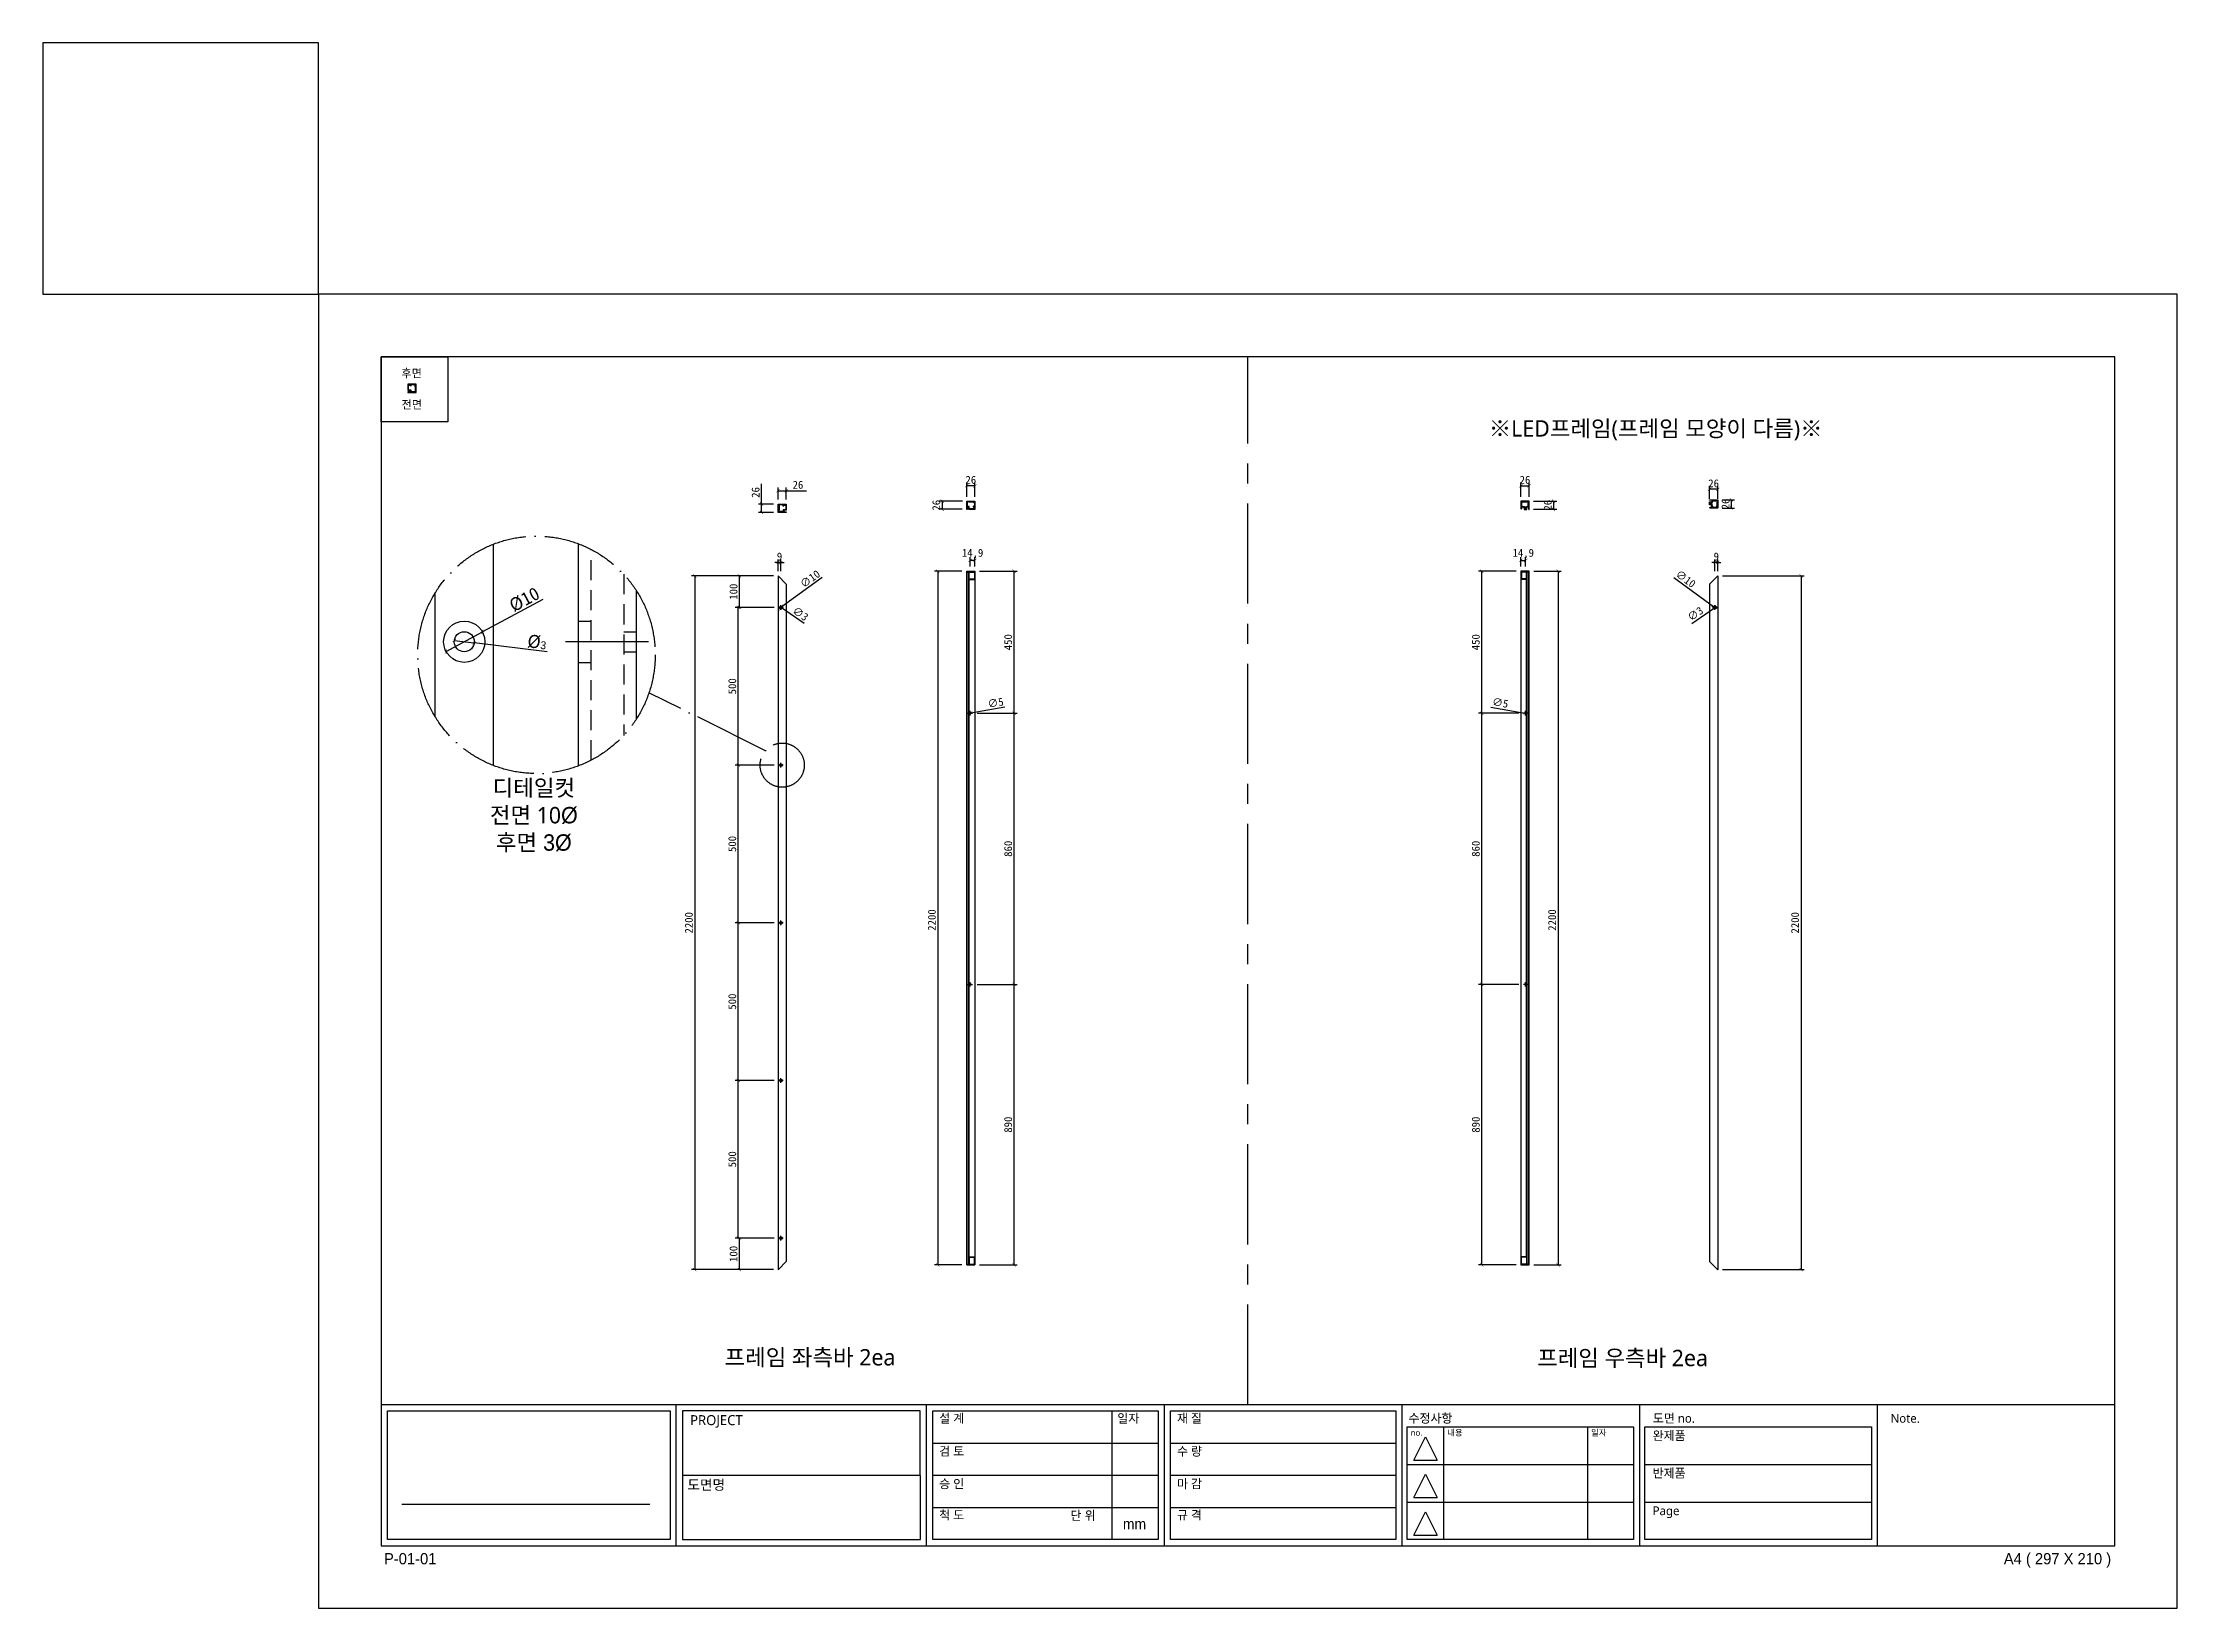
# Model space of a CAD drawing. Header units: millimetres. Extents: x -44117 to 256353, y -2095463 to 65325.
# Drawn here: x -43684 to -36915, y 49726 to 54691 of the extents above; entities that cross this region are included whole.
import ezdxf

# ---------------------------------------------------------------- set-up
doc = ezdxf.new("R2010")
doc.units = ezdxf.units.MM
doc.header["$LTSCALE"] = 10
for name, pattern in [('ACAD_ISO04W100', [30, 24, -3, 0, -3]), ('CENTER', [50.8, 31.75, -6.35, 6.35, -6.35]), ('HIDDEN', [9.525, 6.35, -3.175])]:
    doc.linetypes.add(name, pattern=pattern)
for name, color, linetype in [('cen', 1, 'CENTER'), ('도면층1', 7, 'HIDDEN'), ('도면층2', 3, 'CENTER')]:
    doc.layers.add(name, color=color, linetype=linetype)
doc.styles.add('고딕', font='')
doc.styles.get('고딕').set_extended_font_data('HYgtrE')
doc.dimstyles.new('ISO-25', dxfattribs={"dimtxt": 2.5, "dimasz": 2.5, "dimexe": 1, "dimexo": 1, "dimtad": 1, "dimtxsty": 'Standard', "dimblk": 'ARCHTICK', "dimcen": 2.5, "dimadec": 0, "dimazin": 0, "dimtfac": 1, "dimtmove": 0, "dimatfit": 3, "dimfxl": 0, "dimarcsym": 0})

msp = doc.modelspace()

# ---------------------------------------------------------------- texts
at = {"color": 142, "attachment_point": 5, "style": '고딕'}
for s, insert, char_height, width in [('{\\fMalgun Gothic|b0|i0|c129|p50;후면}', (-42514.01968, 53641.21277), 26.0022875, 753.2689732), ('{\\fMalgun Gothic|b0|i0|c129|p50;전면}', (-42513.316, 53542.05102), 26.0022875, 753.2689732), ('{\\fMalgun Gothic|b0|i0|c129|p50;\\C3;※LED프레임(프레임 모양이 다름)※}', (-38569.39054, 53461.76918), 52.004575, 1506.5379465), ('{\\fMalgun Gothic|b0|i0|c129|p50;디테일컷\\P전면 10\\fGulim|b0|i0|c129|p50;\\C144;\\c10845184;Ø\\P후면 3Ø}', (-42126.47478, 52238.35374), 52.004575, 1506.5379465), ('{\\fMalgun Gothic|b0|i0|c129|p50;프레임 좌측바 2ea}', (-41250.75722, 50519.31811), 52.004575, 1506.5379465), ('{\\fMalgun Gothic|b0|i0|c129|p50;프레임 우측바 2ea}', (-38674.30119, 50517.07796), 52.004575, 1506.5379465)]:
    msp.add_mtext(s, dxfattribs=dict(at, insert=insert, char_height=char_height, width=width))

# ---------------------------------------------------------------- blocks, each defined once
blk = doc.blocks.new('A$C2EC13F1B')
at = {"color": 7}
for p, q in [((-3.67, -0.83), (-1.17, 4.17)), ((-1.17, 4.17), (1.33, -0.83))]:
    blk.add_line(p, q, dxfattribs=at)
blk.add_lwpolyline([(-3.67, -0.83), (1.33, -0.83)], dxfattribs=at)
blk = doc.blocks.new('a4 1scale')
at = {"color": 8}
for p, q in [((-15144.83, -4477.05), (-14867.83, -4477.05)), ((-15097.66, -4499.61), (-15097.66, -4477.05)), ((-15057.67, -4499.62), (-15057.67, -4477.06)), ((-15028.06, -4478.06), (-15028.06, -4498.62)), ((-15019.68, -4499.62), (-15019.68, -4477.06)), ((-14981.69, -4499.62), (-14981.69, -4477.06)), ((-14943.7, -4499.62), (-14943.7, -4477.06)), ((-14905.71, -4499.62), (-14905.71, -4477.06)), ((-14980.9, -4480.63), (-14944.7, -4480.63)), ((-14975.07, -4480.63), (-14975.07, -4498.62)), ((-14952.08, -4480.63), (-14952.08, -4498.62)), ((-14942.91, -4480.63), (-14906.71, -4480.63)), ((-15056.67, -4483.2), (-15020.68, -4483.2)), ((-15018.68, -4483.2), (-14982.69, -4483.2)), ((-15096.66, -4488.33), (-15058.67, -4488.34)), ((-15056.67, -4488.34), (-15020.68, -4488.34)), ((-15018.68, -4488.34), (-14982.69, -4488.34)), ((-14980.9, -4486.63), (-14944.7, -4486.63)), ((-14942.91, -4486.63), (-14906.71, -4486.63)), ((-15141.53, -4492.95), (-15101.88, -4492.95)), ((-15056.67, -4493.48), (-15020.68, -4493.48)), ((-15018.68, -4493.48), (-14982.69, -4493.48)), ((-14980.9, -4492.63), (-14944.7, -4492.63)), ((-14942.91, -4492.63), (-14906.71, -4492.63))]:
    blk.add_line(p, q, dxfattribs=at)
for points in [[(-15154.83, -4509.61), (-14857.83, -4509.61), (-14857.83, -4299.61), (-15154.83, -4299.61)], [(-15144.83, -4499.61), (-14867.83, -4499.61), (-14867.83, -4309.61), (-15144.83, -4309.61)]]:
    blk.add_lwpolyline(points, close=True)
for points in [[(-15143.82, -4478.05), (-15098.66, -4478.05), (-15098.66, -4498.61), (-15143.83, -4498.61)], [(-15058.67, -4478.06), (-15096.66, -4478.05), (-15096.66, -4498.61), (-15058.66, -4498.62)], [(-15056.67, -4478.06), (-15020.68, -4478.06), (-15020.68, -4498.62), (-15056.67, -4498.62)], [(-15018.68, -4478.06), (-14982.69, -4478.06), (-14982.69, -4498.62), (-15018.68, -4498.62)]]:
    blk.add_lwpolyline(points, close=True, dxfattribs=at)
for points in [[(-14944.7, -4480.63), (-14944.7, -4498.62), (-14980.9, -4498.62), (-14980.9, -4480.63)], [(-14906.71, -4480.63), (-14906.71, -4498.62), (-14942.91, -4498.62), (-14942.91, -4480.63)]]:
    blk.add_lwpolyline(points, dxfattribs=at)
at = {"color": 8, "xscale": 0.7469071166727064, "yscale": 0.7469071166727064, "zscale": 0.7469071166727064}
for p in [(-14977.06, -4485.3), (-14977.06, -4491.3), (-14977.06, -4497.29)]:
    blk.add_blockref('A$C2EC13F1B', p, dxfattribs=at)
at = {"color": 8, "style": '고딕'}
for s, insert, char_height, width, attachment_point in [('{\\fMalgun Gothic|b0|i0|c129|p50;PROJECT}', (-15095.45, -4478.74), 1.6004, 37.4801, 1), ('{\\fMalgun Gothic|b0|i0|c129|p50;설 계}', (-15055.65, -4478.55), 1.4003, 21.6513, 1), ('{\\fGulim|b0|i0|c129|p50;일자}', (-15027.2, -4478.57), 1.4, 24.7824, 1), ('{\\fMalgun Gothic|b0|i0|c129|p50;재 질}', (-15017.66, -4478.55), 1.4003, 21.6513, 1), ('{\\fMalgun Gothic|b0|i0|c129|p50;수정사항}', (-14980.67, -4478.55), 1.4003, 21.6513, 1), ('{\\fMalgun Gothic|b0|i0|c129|p50;no.}', (-14980.32, -4481.07), 0.96, 25.9815, 1), ('{\\fMalgun Gothic|b0|i0|c129|p50;내용}', (-14974.49, -4481.07), 0.96, 25.9815, 1), ('{\\fMalgun Gothic|b0|i0|c129|p50;일자}', (-14951.5, -4481.07), 0.96, 25.9815, 1), ('{\\fGulim|b0|i0|c129|p50;완\\fMalgun Gothic|b0|i0|c129|p50;제품}', (-14941.66, -4481.32), 1.4003, 21.6513, 1), ('{\\fMalgun Gothic|b0|i0|c129|p50;도면 no.}', (-14941.63, -4478.55), 1.4003, 21.6513, 1), ('{\\fMalgun Gothic|b0|i0|c129|p50;Note.}', (-14903.64, -4478.55), 1.4003, 21.6513, 1), ('{\\fMalgun Gothic|b0|i0|c129|p50;검 토}', (-15055.65, -4483.82), 1.4003, 21.6513, 1), ('{\\fMalgun Gothic|b0|i0|c129|p50;수 량}', (-15017.66, -4483.82), 1.4003, 21.6513, 1), ('{\\fMalgun Gothic|b0|i0|c129|p50;반제품}', (-14941.66, -4487.32), 1.4003, 21.6513, 1), ('{\\fMalgun Gothic|b0|i0|c129|p50;도면명}', (-15095.89, -4489.07), 1.6004, 37.4801, 1), ('{\\fMalgun Gothic|b0|i0|c129|p50;승 인}', (-15055.65, -4489.02), 1.4003, 21.6513, 1), ('{\\fMalgun Gothic|b0|i0|c129|p50;마 감}', (-15017.66, -4489.02), 1.4003, 21.6513, 1), ('{\\fMalgun Gothic|b0|i0|c129|p50;척 도 }', (-15055.65, -4494.02), 1.4003, 21.6513, 1), ('{\\fGulim|b0|i0|c129|p50;단 위}', (-15034.68, -4494.09), 1.4003, 21.6513, 1), ('{\\fMalgun Gothic|b0|i0|c129|p50;규 격 }', (-15017.66, -4494.02), 1.4003, 21.6513, 1), ('{\\fMalgun Gothic|b0|i0|c129|p50;Page}', (-14941.66, -4493.32), 1.4003, 21.6513, 1), ('mm', (-15024.45, -4496.13), 1.7, 15.2516, 5), ('{\\C8;P-01-01}', (-15144.37, -4500.78), 1.8004, 27.0059, 1), ('{\\C8;A4 ( 297 X 210 )}', (-14868.4, -4500.78), 1.8004, 27.0059, 3)]:
    blk.add_mtext(s, dxfattribs=dict(at, insert=insert, char_height=char_height, width=width, attachment_point=attachment_point))
blk = doc.blocks.new('_ArchTick')
at = {"color": 0, "linetype": 'ByBlock', "const_width": 0.15}
blk.add_lwpolyline([(-0.5, -0.5), (0.5, 0.5)], dxfattribs=at)
blk = doc.blocks.new('*D1065')
at = {"color": 0, "lineweight": -2}
for p, q in [((-41366.9, 52999.9), (-41626.1, 52999.9)), ((-41616.1, 52999.9), (-41616.1, 50799.9)), ((-41366.9, 50799.9), (-41626.1, 50799.9))]:
    blk.add_line(p, q, dxfattribs=at)
at = {"layer": 'Defpoints', "color": 0}
for p in [(-41351.9, 52999.9), (-41616.1, 50799.9), (-41351.9, 50799.9)]:
    blk.add_point(p, dxfattribs=at)
at = {"color": 0, "lineweight": -2, "xscale": 10, "yscale": 10, "zscale": 10}
for p, rotation in [((-41616.1, 52999.9), 90), ((-41616.1, 50799.9), 270)]:
    blk.add_blockref('_ArchTick', p, dxfattribs=dict(at, rotation=rotation))
at = {"color": 0, "insert": (-41634.8, 51899.9), "char_height": 25, "attachment_point": 5, "rotation": 90}
blk.add_mtext('2200', dxfattribs=at)
blk = doc.blocks.new('*D1066')
at = {"color": 0, "lineweight": -2}
for p, q in [((-41364.9, 50899.9), (-41484.4, 50899.9)), ((-41474.4, 50799.9), (-41474.4, 50899.9)), ((-41366.9, 50799.9), (-41484.4, 50799.9))]:
    blk.add_line(p, q, dxfattribs=at)
at = {"layer": 'Defpoints', "color": 0}
for p in [(-41474.4, 50899.9), (-41349.9, 50899.9), (-41351.9, 50799.9)]:
    blk.add_point(p, dxfattribs=at)
at = {"color": 0, "lineweight": -2, "xscale": 10, "yscale": 10, "zscale": 10}
for p, rotation in [((-41474.4, 50899.9), 90), ((-41474.4, 50799.9), 270)]:
    blk.add_blockref('_ArchTick', p, dxfattribs=dict(at, rotation=rotation))
at = {"color": 0, "insert": (-41493.2, 50849.9), "char_height": 25, "attachment_point": 5, "rotation": 90}
blk.add_mtext('100', dxfattribs=at)
blk = doc.blocks.new('*D1067')
at = {"color": 0, "lineweight": -2}
for p, q in [((-41364.9, 51399.9), (-41488.4, 51399.9)), ((-41478.4, 50899.9), (-41478.4, 51399.9)), ((-41364.9, 50899.9), (-41488.4, 50899.9))]:
    blk.add_line(p, q, dxfattribs=at)
at = {"layer": 'Defpoints', "color": 0}
for p in [(-41478.4, 51399.9), (-41349.9, 51399.9), (-41349.9, 50899.9)]:
    blk.add_point(p, dxfattribs=at)
at = {"color": 0, "lineweight": -2, "xscale": 10, "yscale": 10, "zscale": 10}
for p, rotation in [((-41478.4, 51399.9), 90), ((-41478.4, 50899.9), 270)]:
    blk.add_blockref('_ArchTick', p, dxfattribs=dict(at, rotation=rotation))
at = {"color": 0, "insert": (-41497.2, 51149.9), "char_height": 25, "attachment_point": 5, "rotation": 90}
blk.add_mtext('500', dxfattribs=at)
blk = doc.blocks.new('*D1068')
at = {"color": 0, "lineweight": -2}
for p, q in [((-41364.9, 51899.9), (-41488.4, 51899.9)), ((-41478.4, 51399.9), (-41478.4, 51899.9)), ((-41364.9, 51399.9), (-41488.4, 51399.9))]:
    blk.add_line(p, q, dxfattribs=at)
at = {"layer": 'Defpoints', "color": 0}
for p in [(-41478.4, 51899.9), (-41349.9, 51899.9), (-41349.9, 51399.9)]:
    blk.add_point(p, dxfattribs=at)
at = {"color": 0, "lineweight": -2, "xscale": 10, "yscale": 10, "zscale": 10}
for p, rotation in [((-41478.4, 51899.9), 90), ((-41478.4, 51399.9), 270)]:
    blk.add_blockref('_ArchTick', p, dxfattribs=dict(at, rotation=rotation))
at = {"color": 0, "insert": (-41497.2, 51649.9), "char_height": 25, "attachment_point": 5, "rotation": 90}
blk.add_mtext('500', dxfattribs=at)
blk = doc.blocks.new('*D1069')
at = {"color": 0, "lineweight": -2}
for p, q in [((-41364.9, 52399.9), (-41488.4, 52399.9)), ((-41478.4, 51899.9), (-41478.4, 52399.9)), ((-41364.9, 51899.9), (-41488.4, 51899.9))]:
    blk.add_line(p, q, dxfattribs=at)
at = {"layer": 'Defpoints', "color": 0}
for p in [(-41478.4, 52399.9), (-41349.9, 52399.9), (-41349.9, 51899.9)]:
    blk.add_point(p, dxfattribs=at)
at = {"color": 0, "lineweight": -2, "xscale": 10, "yscale": 10, "zscale": 10}
for p, rotation in [((-41478.4, 52399.9), 90), ((-41478.4, 51899.9), 270)]:
    blk.add_blockref('_ArchTick', p, dxfattribs=dict(at, rotation=rotation))
at = {"color": 0, "insert": (-41497.2, 52149.9), "char_height": 25, "attachment_point": 5, "rotation": 90}
blk.add_mtext('500', dxfattribs=at)
blk = doc.blocks.new('*D1070')
at = {"color": 0, "lineweight": -2}
for p, q in [((-41364.9, 52899.9), (-41488.4, 52899.9)), ((-41478.4, 52399.9), (-41478.4, 52899.9)), ((-41364.9, 52399.9), (-41488.4, 52399.9))]:
    blk.add_line(p, q, dxfattribs=at)
at = {"layer": 'Defpoints', "color": 0}
for p in [(-41478.4, 52899.9), (-41349.9, 52899.9), (-41349.9, 52399.9)]:
    blk.add_point(p, dxfattribs=at)
at = {"color": 0, "lineweight": -2, "xscale": 10, "yscale": 10, "zscale": 10}
for p, rotation in [((-41478.4, 52899.9), 90), ((-41478.4, 52399.9), 270)]:
    blk.add_blockref('_ArchTick', p, dxfattribs=dict(at, rotation=rotation))
at = {"color": 0, "insert": (-41497.2, 52649.9), "char_height": 25, "attachment_point": 5, "rotation": 90}
blk.add_mtext('500', dxfattribs=at)
blk = doc.blocks.new('*D1071')
at = {"color": 0, "lineweight": -2}
for p, q in [((-41366.9, 52999.9), (-41484.4, 52999.9)), ((-41474.4, 52899.9), (-41474.4, 52999.9)), ((-41364.9, 52899.9), (-41484.4, 52899.9))]:
    blk.add_line(p, q, dxfattribs=at)
at = {"layer": 'Defpoints', "color": 0}
for p in [(-41474.4, 52999.9), (-41351.9, 52999.9), (-41349.9, 52899.9)]:
    blk.add_point(p, dxfattribs=at)
at = {"color": 0, "lineweight": -2, "xscale": 10, "yscale": 10, "zscale": 10}
for p, rotation in [((-41474.4, 52999.9), 90), ((-41474.4, 52899.9), 270)]:
    blk.add_blockref('_ArchTick', p, dxfattribs=dict(at, rotation=rotation))
at = {"color": 0, "insert": (-41493.2, 52949.9), "char_height": 25, "attachment_point": 5, "rotation": 90}
blk.add_mtext('100', dxfattribs=at)
blk = doc.blocks.new('*D967')
at = {"color": 0, "lineweight": -2}
for p, q in [((-41212.5, 52995.1), (-41338.8, 52902.8)), ((-41346.9, 52896.9), (-41338.8, 52902.8)), ((-41346.9, 52896.9), (-41346.9, 52896.9))]:
    blk.add_line(p, q, dxfattribs=at)
at = {"layer": 'Defpoints', "color": 0}
for p in [(-41346.9, 52896.9), (-41338.8, 52902.8)]:
    blk.add_point(p, dxfattribs=at)
at = {"color": 0, "lineweight": -2, "xscale": 10, "yscale": 10, "zscale": 10}
for p, rotation in [((-41346.9, 52896.9), 36.13556978241318), ((-41338.8, 52902.8), 216.1355697824132)]:
    blk.add_blockref('_ArchTick', p, dxfattribs=dict(at, rotation=rotation))
at = {"color": 0, "insert": (-41250.5, 52990.5), "char_height": 25, "attachment_point": 5, "rotation": 36.13557}
blk.add_mtext('∅10', dxfattribs=at)
blk = doc.blocks.new('*D1072')
at = {"color": 0, "lineweight": -2}
for p, q in [((-41344.1, 52900.7), (-41344.1, 52900.7)), ((-41344.1, 52900.7), (-41341.6, 52899)), ((-41269.4, 52848.9), (-41341.6, 52899))]:
    blk.add_line(p, q, dxfattribs=at)
at = {"layer": 'Defpoints', "color": 0}
for p in [(-41344.1, 52900.7), (-41341.6, 52899)]:
    blk.add_point(p, dxfattribs=at)
at = {"color": 0, "lineweight": -2, "xscale": 10, "yscale": 10, "zscale": 10}
for p, rotation in [((-41344.1, 52900.7), 325.2612745735345), ((-41341.6, 52899), 145.2612745735345)]:
    blk.add_blockref('_ArchTick', p, dxfattribs=dict(at, rotation=rotation))
at = {"color": 0, "insert": (-41281, 52879.8), "char_height": 25, "attachment_point": 5, "rotation": 325.26127}
blk.add_mtext('∅3', dxfattribs=at)
blk = doc.blocks.new('*D1073')
at = {"color": 0, "lineweight": -2}
for p, q in [((-42098.2, 52925.6), (-42289.5, 52822.3)), ((-42404.6, 52760.2), (-42289.5, 52822.3)), ((-42404.6, 52760.2), (-42404.6, 52760.2))]:
    blk.add_line(p, q, dxfattribs=at)
at = {"layer": 'Defpoints', "color": 0}
for p in [(-42289.5, 52822.3), (-42404.6, 52760.2)]:
    blk.add_point(p, dxfattribs=at)
at = {"color": 0, "lineweight": -2, "xscale": 10, "yscale": 10, "zscale": 10}
for p, rotation in [((-42289.5, 52822.3), 208.3664107921253), ((-42404.6, 52760.2), 28.36641079212531)]:
    blk.add_blockref('_ArchTick', p, dxfattribs=dict(at, rotation=rotation))
at = {"color": 0, "insert": (-42156.3, 52925), "char_height": 25, "attachment_point": 5, "rotation": 28.36641}
blk.add_mtext('{\\H1.6667x;Ø10}', dxfattribs=at)
blk = doc.blocks.new('*D1074')
at = {"color": 0, "lineweight": -2}
for p, q in [((-42378.6, 52795.1), (-42378.6, 52795.1)), ((-42378.6, 52795.1), (-42315.5, 52787.3)), ((-42084.6, 52758.8), (-42315.5, 52787.3))]:
    blk.add_line(p, q, dxfattribs=at)
at = {"layer": 'Defpoints', "color": 0}
for p in [(-42378.6, 52795.1), (-42315.5, 52787.3)]:
    blk.add_point(p, dxfattribs=at)
at = {"color": 0, "lineweight": -2, "xscale": 10, "yscale": 10, "zscale": 10}
for p, rotation in [((-42378.6, 52795.1), 352.9456362608865), ((-42315.5, 52787.3), 172.9456362608865)]:
    blk.add_blockref('_ArchTick', p, dxfattribs=dict(at, rotation=rotation))
at = {"color": 0, "insert": (-42116.5, 52790), "char_height": 25, "attachment_point": 5, "rotation": 352.94564}
blk.add_mtext('{\\H1.6667x;Ø\\fPMingLiU|b0|i0|c129|p0;\\H0.59999x;3}', dxfattribs=at)
blk = doc.blocks.new('*D968')
at = {"color": 0, "lineweight": -2}
for p, q in [((-41351.9, 53042.5), (-41361.9, 53042.5)), ((-41351.9, 53014.9), (-41351.9, 53052.5)), ((-41351.9, 53042.5), (-41342.9, 53042.5)), ((-41342.9, 53014.9), (-41342.9, 53052.5)), ((-41342.9, 53042.5), (-41332.9, 53042.5))]:
    blk.add_line(p, q, dxfattribs=at)
at = {"layer": 'Defpoints', "color": 0}
for p in [(-41351.9, 52999.9), (-41342.9, 53042.5), (-41342.9, 52999.9)]:
    blk.add_point(p, dxfattribs=at)
at = {"color": 0, "lineweight": -2, "xscale": 10, "yscale": 10, "zscale": 10}
blk.add_blockref('_ArchTick', (-41351.9, 53042.5), dxfattribs=at)
at = {"color": 0, "lineweight": -2, "xscale": 10, "yscale": 10, "zscale": 10, "rotation": 180}
blk.add_blockref('_ArchTick', (-41342.9, 53042.5), dxfattribs=at)
at = {"color": 0, "insert": (-41347.4, 53061.2), "char_height": 25, "attachment_point": 5}
blk.add_mtext('9', dxfattribs=at)
blk = doc.blocks.new('*D1075')
at = {"color": 0, "lineweight": -2}
for p, q in [((-40745.3, 52564.3), (-40740.3, 52565.1)), ((-40745.3, 52564.3), (-40745.3, 52564.3)), ((-40632.5, 52583.7), (-40740.3, 52565.1))]:
    blk.add_line(p, q, dxfattribs=at)
at = {"layer": 'Defpoints', "color": 0}
for p in [(-40745.3, 52564.3), (-40740.3, 52565.1)]:
    blk.add_point(p, dxfattribs=at)
at = {"color": 0, "lineweight": -2, "xscale": 10, "yscale": 10, "zscale": 10}
for p, rotation in [((-40745.3, 52564.3), 9.769614519358633), ((-40740.3, 52565.1), 189.7696145193586)]:
    blk.add_blockref('_ArchTick', p, dxfattribs=dict(at, rotation=rotation))
at = {"color": 0, "insert": (-40662.3, 52597.6), "char_height": 25, "attachment_point": 5, "rotation": 9.76961}
blk.add_mtext('∅5', dxfattribs=at)
blk = doc.blocks.new('*D1076')
at = {"color": 0, "lineweight": -2}
for p, q in [((-40768.9, 53014.7), (-40855.6, 53014.7)), ((-40845.6, 53014.7), (-40845.6, 50814.7)), ((-40768.9, 50814.7), (-40855.6, 50814.7))]:
    blk.add_line(p, q, dxfattribs=at)
at = {"layer": 'Defpoints', "color": 0}
for p in [(-40753.9, 53014.7), (-40845.6, 50814.7), (-40753.9, 50814.7)]:
    blk.add_point(p, dxfattribs=at)
at = {"color": 0, "lineweight": -2, "xscale": 10, "yscale": 10, "zscale": 10}
for p, rotation in [((-40845.6, 53014.7), 90), ((-40845.6, 50814.7), 270)]:
    blk.add_blockref('_ArchTick', p, dxfattribs=dict(at, rotation=rotation))
at = {"color": 0, "insert": (-40864.4, 51908.7), "char_height": 25, "attachment_point": 5, "rotation": 90}
blk.add_mtext('2200', dxfattribs=at)
blk = doc.blocks.new('*D969')
at = {"color": 0, "lineweight": -2}
for p, q in [((-40742.8, 53029.7), (-40742.8, 53059.1)), ((-40727.9, 53049.1), (-40742.8, 53049.1)), ((-40727.9, 53029.7), (-40727.9, 53059.1))]:
    blk.add_line(p, q, dxfattribs=at)
at = {"layer": 'Defpoints', "color": 0}
for p in [(-40742.8, 53049.1), (-40742.8, 53014.7), (-40727.9, 53014.7)]:
    blk.add_point(p, dxfattribs=at)
at = {"color": 0, "lineweight": -2, "xscale": 10, "yscale": 10, "zscale": 10, "rotation": 180}
blk.add_blockref('_ArchTick', (-40742.8, 53049.1), dxfattribs=at)
at = {"color": 0, "lineweight": -2, "xscale": 10, "yscale": 10, "zscale": 10}
blk.add_blockref('_ArchTick', (-40727.9, 53049.1), dxfattribs=at)
at = {"color": 0, "insert": (-40735.3, 53069.9), "char_height": 25, "attachment_point": 5}
blk.add_mtext('14,9', dxfattribs=at)
blk = doc.blocks.new('*D1077')
at = {"color": 0, "lineweight": -2}
for p, q in [((-40716.3, 51704.7), (-40593.6, 51704.7)), ((-40603.6, 50814.7), (-40603.6, 51704.7)), ((-40712.9, 50814.7), (-40593.6, 50814.7))]:
    blk.add_line(p, q, dxfattribs=at)
at = {"layer": 'Defpoints', "color": 0}
for p in [(-40731.3, 51704.7), (-40603.6, 51704.7), (-40727.9, 50814.7)]:
    blk.add_point(p, dxfattribs=at)
at = {"color": 0, "lineweight": -2, "xscale": 10, "yscale": 10, "zscale": 10}
for p, rotation in [((-40603.6, 51704.7), 90), ((-40603.6, 50814.7), 270)]:
    blk.add_blockref('_ArchTick', p, dxfattribs=dict(at, rotation=rotation))
at = {"color": 0, "insert": (-40622.4, 51259.7), "char_height": 25, "attachment_point": 5, "rotation": 90}
blk.add_mtext('890', dxfattribs=at)
blk = doc.blocks.new('*D1078')
at = {"color": 0, "lineweight": -2}
for p, q in [((-40716.3, 52564.7), (-40593.6, 52564.7)), ((-40603.6, 51704.7), (-40603.6, 52564.7)), ((-40720.8, 51704.7), (-40593.6, 51704.7))]:
    blk.add_line(p, q, dxfattribs=at)
at = {"layer": 'Defpoints', "color": 0}
for p in [(-40731.3, 52564.7), (-40603.6, 52564.7), (-40735.8, 51704.7)]:
    blk.add_point(p, dxfattribs=at)
at = {"color": 0, "lineweight": -2, "xscale": 10, "yscale": 10, "zscale": 10}
for p, rotation in [((-40603.6, 52564.7), 90), ((-40603.6, 51704.7), 270)]:
    blk.add_blockref('_ArchTick', p, dxfattribs=dict(at, rotation=rotation))
at = {"color": 0, "insert": (-40622.4, 52134.7), "char_height": 25, "attachment_point": 5, "rotation": 90}
blk.add_mtext('860', dxfattribs=at)
blk = doc.blocks.new('*D1079')
at = {"color": 0, "lineweight": -2}
for p, q in [((-40712.9, 53014.7), (-40593.6, 53014.7)), ((-40603.6, 52564.7), (-40603.6, 53014.7)), ((-40720.8, 52564.7), (-40593.6, 52564.7))]:
    blk.add_line(p, q, dxfattribs=at)
at = {"layer": 'Defpoints', "color": 0}
for p in [(-40727.9, 53014.7), (-40603.6, 53014.7), (-40735.8, 52564.7)]:
    blk.add_point(p, dxfattribs=at)
at = {"color": 0, "lineweight": -2, "xscale": 10, "yscale": 10, "zscale": 10}
for p, rotation in [((-40603.6, 53014.7), 90), ((-40603.6, 52564.7), 270)]:
    blk.add_blockref('_ArchTick', p, dxfattribs=dict(at, rotation=rotation))
at = {"color": 0, "insert": (-40622.4, 52789.7), "char_height": 25, "attachment_point": 5, "rotation": 90}
blk.add_mtext('450', dxfattribs=at)
blk = doc.blocks.new('*D1181')
at = {"color": 0, "lineweight": -2}
for p, q in [((-38357.6, 52999.9), (-38098.4, 52999.9)), ((-38108.4, 52999.9), (-38108.4, 50799.9)), ((-38357.6, 50799.9), (-38098.4, 50799.9))]:
    blk.add_line(p, q, dxfattribs=at)
at = {"layer": 'Defpoints', "color": 0}
for p in [(-38372.6, 52999.9), (-38372.6, 50799.9), (-38108.4, 50799.9)]:
    blk.add_point(p, dxfattribs=at)
at = {"color": 0, "lineweight": -2, "xscale": 10, "yscale": 10, "zscale": 10}
for p, rotation in [((-38108.4, 52999.9), 90), ((-38108.4, 50799.9), 270)]:
    blk.add_blockref('_ArchTick', p, dxfattribs=dict(at, rotation=rotation))
at = {"color": 0, "insert": (-38127.2, 51899.9), "char_height": 25, "attachment_point": 5, "rotation": 90}
blk.add_mtext('2200', dxfattribs=at)
blk = doc.blocks.new('*D1174')
at = {"color": 0, "lineweight": -2}
for p, q in [((-38512, 52995.1), (-38385.7, 52902.8)), ((-38377.6, 52896.9), (-38385.7, 52902.8)), ((-38377.6, 52896.9), (-38377.6, 52896.9))]:
    blk.add_line(p, q, dxfattribs=at)
at = {"layer": 'Defpoints', "color": 0}
for p in [(-38385.7, 52902.8), (-38377.6, 52896.9)]:
    blk.add_point(p, dxfattribs=at)
at = {"color": 0, "lineweight": -2, "xscale": 10, "yscale": 10, "zscale": 10}
for p, rotation in [((-38385.7, 52902.8), 323.8644302176114), ((-38377.6, 52896.9), 143.8644302176114)]:
    blk.add_blockref('_ArchTick', p, dxfattribs=dict(at, rotation=rotation))
at = {"color": 0, "insert": (-38474, 52990.5), "char_height": 25, "attachment_point": 5, "rotation": 323.86443}
blk.add_mtext('∅10', dxfattribs=at)
blk = doc.blocks.new('*D1182')
at = {"color": 0, "lineweight": -2}
for p, q in [((-38455.1, 52848.9), (-38382.9, 52899)), ((-38380.4, 52900.7), (-38382.9, 52899)), ((-38380.4, 52900.7), (-38380.4, 52900.7))]:
    blk.add_line(p, q, dxfattribs=at)
at = {"layer": 'Defpoints', "color": 0}
for p in [(-38382.9, 52899), (-38380.4, 52900.7)]:
    blk.add_point(p, dxfattribs=at)
at = {"color": 0, "lineweight": -2, "xscale": 10, "yscale": 10, "zscale": 10}
for p, rotation in [((-38382.9, 52899), 34.73872542622795), ((-38380.4, 52900.7), 214.7387254262279)]:
    blk.add_blockref('_ArchTick', p, dxfattribs=dict(at, rotation=rotation))
at = {"color": 0, "insert": (-38443.5, 52879.8), "char_height": 25, "attachment_point": 5, "rotation": 34.73873}
blk.add_mtext('∅3', dxfattribs=at)
blk = doc.blocks.new('*D1175')
at = {"color": 0, "lineweight": -2}
for p, q in [((-38381.6, 53042.5), (-38391.6, 53042.5)), ((-38381.6, 53014.9), (-38381.6, 53052.5)), ((-38372.6, 53042.5), (-38381.6, 53042.5)), ((-38372.6, 53014.9), (-38372.6, 53052.5)), ((-38372.6, 53042.5), (-38362.6, 53042.5))]:
    blk.add_line(p, q, dxfattribs=at)
at = {"layer": 'Defpoints', "color": 0}
for p in [(-38381.6, 53042.5), (-38381.6, 52999.9), (-38372.6, 52999.9)]:
    blk.add_point(p, dxfattribs=at)
at = {"color": 0, "lineweight": -2, "xscale": 10, "yscale": 10, "zscale": 10}
blk.add_blockref('_ArchTick', (-38381.6, 53042.5), dxfattribs=at)
at = {"color": 0, "lineweight": -2, "xscale": 10, "yscale": 10, "zscale": 10, "rotation": 180}
blk.add_blockref('_ArchTick', (-38372.6, 53042.5), dxfattribs=at)
at = {"color": 0, "insert": (-38377.1, 53061.2), "char_height": 25, "attachment_point": 5}
blk.add_mtext('9', dxfattribs=at)
blk = doc.blocks.new('*D1183')
at = {"color": 0, "lineweight": -2}
for p, q in [((-39092, 52583.7), (-38984.2, 52565.1)), ((-38979.2, 52564.3), (-38984.2, 52565.1)), ((-38979.2, 52564.3), (-38979.2, 52564.3))]:
    blk.add_line(p, q, dxfattribs=at)
at = {"layer": 'Defpoints', "color": 0}
for p in [(-38984.2, 52565.1), (-38979.2, 52564.3)]:
    blk.add_point(p, dxfattribs=at)
at = {"color": 0, "lineweight": -2, "xscale": 10, "yscale": 10, "zscale": 10}
for p, rotation in [((-38984.2, 52565.1), 350.2303854806697), ((-38979.2, 52564.3), 170.2303854806696)]:
    blk.add_blockref('_ArchTick', p, dxfattribs=dict(at, rotation=rotation))
at = {"color": 0, "insert": (-39062.1, 52597.6), "char_height": 25, "attachment_point": 5, "rotation": 350.23039}
blk.add_mtext('∅5', dxfattribs=at)
blk = doc.blocks.new('*D1184')
at = {"color": 0, "lineweight": -2}
for p, q in [((-38955.6, 53014.7), (-38868.9, 53014.7)), ((-38878.9, 53014.7), (-38878.9, 50814.7)), ((-38955.6, 50814.7), (-38868.9, 50814.7))]:
    blk.add_line(p, q, dxfattribs=at)
at = {"layer": 'Defpoints', "color": 0}
for p in [(-38970.6, 53014.7), (-38970.6, 50814.7), (-38878.9, 50814.7)]:
    blk.add_point(p, dxfattribs=at)
at = {"color": 0, "lineweight": -2, "xscale": 10, "yscale": 10, "zscale": 10}
for p, rotation in [((-38878.9, 53014.7), 90), ((-38878.9, 50814.7), 270)]:
    blk.add_blockref('_ArchTick', p, dxfattribs=dict(at, rotation=rotation))
at = {"color": 0, "insert": (-38897.6, 51908.7), "char_height": 25, "attachment_point": 5, "rotation": 90}
blk.add_mtext('2200', dxfattribs=at)
blk = doc.blocks.new('*D1176')
at = {"color": 0, "lineweight": -2}
for p, q in [((-38996.6, 53029.7), (-38996.6, 53059.1)), ((-38996.6, 53049.1), (-38981.7, 53049.1)), ((-38981.7, 53029.7), (-38981.7, 53059.1))]:
    blk.add_line(p, q, dxfattribs=at)
at = {"layer": 'Defpoints', "color": 0}
for p in [(-38996.6, 53014.7), (-38981.7, 53049.1), (-38981.7, 53014.7)]:
    blk.add_point(p, dxfattribs=at)
at = {"color": 0, "lineweight": -2, "xscale": 10, "yscale": 10, "zscale": 10, "rotation": 180}
blk.add_blockref('_ArchTick', (-38996.6, 53049.1), dxfattribs=at)
at = {"color": 0, "lineweight": -2, "xscale": 10, "yscale": 10, "zscale": 10}
blk.add_blockref('_ArchTick', (-38981.7, 53049.1), dxfattribs=at)
at = {"color": 0, "insert": (-38989.2, 53069.9), "char_height": 25, "attachment_point": 5}
blk.add_mtext('14,9', dxfattribs=at)
blk = doc.blocks.new('*D1185')
at = {"color": 0, "lineweight": -2}
for p, q in [((-39008.2, 51704.7), (-39130.9, 51704.7)), ((-39120.9, 50814.7), (-39120.9, 51704.7)), ((-39011.6, 50814.7), (-39130.9, 50814.7))]:
    blk.add_line(p, q, dxfattribs=at)
at = {"layer": 'Defpoints', "color": 0}
for p in [(-39120.9, 51704.7), (-38993.2, 51704.7), (-38996.6, 50814.7)]:
    blk.add_point(p, dxfattribs=at)
at = {"color": 0, "lineweight": -2, "xscale": 10, "yscale": 10, "zscale": 10}
for p, rotation in [((-39120.9, 51704.7), 90), ((-39120.9, 50814.7), 270)]:
    blk.add_blockref('_ArchTick', p, dxfattribs=dict(at, rotation=rotation))
at = {"color": 0, "insert": (-39139.6, 51259.7), "char_height": 25, "attachment_point": 5, "rotation": 90}
blk.add_mtext('890', dxfattribs=at)
blk = doc.blocks.new('*D1186')
at = {"color": 0, "lineweight": -2}
for p, q in [((-39008.2, 52564.7), (-39130.9, 52564.7)), ((-39120.9, 51704.7), (-39120.9, 52564.7)), ((-39003.7, 51704.7), (-39130.9, 51704.7))]:
    blk.add_line(p, q, dxfattribs=at)
at = {"layer": 'Defpoints', "color": 0}
for p in [(-39120.9, 52564.7), (-38993.2, 52564.7), (-38988.7, 51704.7)]:
    blk.add_point(p, dxfattribs=at)
at = {"color": 0, "lineweight": -2, "xscale": 10, "yscale": 10, "zscale": 10}
for p, rotation in [((-39120.9, 52564.7), 90), ((-39120.9, 51704.7), 270)]:
    blk.add_blockref('_ArchTick', p, dxfattribs=dict(at, rotation=rotation))
at = {"color": 0, "insert": (-39139.6, 52134.7), "char_height": 25, "attachment_point": 5, "rotation": 90}
blk.add_mtext('860', dxfattribs=at)
blk = doc.blocks.new('*D1187')
at = {"color": 0, "lineweight": -2}
for p, q in [((-39011.6, 53014.7), (-39130.9, 53014.7)), ((-39120.9, 52564.7), (-39120.9, 53014.7)), ((-39003.7, 52564.7), (-39130.9, 52564.7))]:
    blk.add_line(p, q, dxfattribs=at)
at = {"layer": 'Defpoints', "color": 0}
for p in [(-39120.9, 53014.7), (-38996.6, 53014.7), (-38988.7, 52564.7)]:
    blk.add_point(p, dxfattribs=at)
at = {"color": 0, "lineweight": -2, "xscale": 10, "yscale": 10, "zscale": 10}
for p, rotation in [((-39120.9, 53014.7), 90), ((-39120.9, 52564.7), 270)]:
    blk.add_blockref('_ArchTick', p, dxfattribs=dict(at, rotation=rotation))
at = {"color": 0, "insert": (-39139.6, 52789.7), "char_height": 25, "attachment_point": 5, "rotation": 90}
blk.add_mtext('450', dxfattribs=at)
blk = doc.blocks.new('*D1177')
at = {"color": 0, "lineweight": -2}
for p, q in [((-38398.6, 53244.4), (-38398.6, 53284.6)), ((-38372.6, 53274.6), (-38398.6, 53274.6)), ((-38372.6, 53244.4), (-38372.6, 53284.6))]:
    blk.add_line(p, q, dxfattribs=at)
at = {"layer": 'Defpoints', "color": 0}
for p in [(-38398.6, 53274.6), (-38398.6, 53229.4), (-38372.6, 53229.4)]:
    blk.add_point(p, dxfattribs=at)
at = {"color": 0, "lineweight": -2, "xscale": 10, "yscale": 10, "zscale": 10, "rotation": 180}
blk.add_blockref('_ArchTick', (-38398.6, 53274.6), dxfattribs=at)
at = {"color": 0, "lineweight": -2, "xscale": 10, "yscale": 10, "zscale": 10}
blk.add_blockref('_ArchTick', (-38372.6, 53274.6), dxfattribs=at)
at = {"color": 0, "insert": (-38385.6, 53293.4), "char_height": 25, "attachment_point": 5}
blk.add_mtext('26', dxfattribs=at)
blk = doc.blocks.new('*D1178')
at = {"color": 0, "lineweight": -2}
for p, q in [((-38358.1, 53241.2), (-38319, 53241.2)), ((-38358.1, 53215.2), (-38319, 53215.2)), ((-38329, 53215.2), (-38329, 53241.2))]:
    blk.add_line(p, q, dxfattribs=at)
at = {"layer": 'Defpoints', "color": 0}
for p in [(-38373.1, 53241.2), (-38373.1, 53215.2), (-38329, 53241.2)]:
    blk.add_point(p, dxfattribs=at)
at = {"color": 0, "lineweight": -2, "xscale": 10, "yscale": 10, "zscale": 10}
for p, rotation in [((-38329, 53241.2), 90), ((-38329, 53215.2), 270)]:
    blk.add_blockref('_ArchTick', p, dxfattribs=dict(at, rotation=rotation))
at = {"color": 0, "insert": (-38347.7, 53228.2), "char_height": 25, "attachment_point": 5, "rotation": 90}
blk.add_mtext('26', dxfattribs=at)
blk = doc.blocks.new('*D1179')
at = {"color": 0, "lineweight": -2}
for p, q in [((-38996.6, 53250.3), (-38996.6, 53295.7)), ((-38996.6, 53285.7), (-38970.6, 53285.7)), ((-38970.6, 53250.6), (-38970.6, 53295.7))]:
    blk.add_line(p, q, dxfattribs=at)
at = {"layer": 'Defpoints', "color": 0}
for p in [(-38970.6, 53285.7), (-38996.6, 53235.3), (-38970.6, 53235.6)]:
    blk.add_point(p, dxfattribs=at)
at = {"color": 0, "lineweight": -2, "xscale": 10, "yscale": 10, "zscale": 10, "rotation": 180}
blk.add_blockref('_ArchTick', (-38996.6, 53285.7), dxfattribs=at)
at = {"color": 0, "lineweight": -2, "xscale": 10, "yscale": 10, "zscale": 10}
blk.add_blockref('_ArchTick', (-38970.6, 53285.7), dxfattribs=at)
at = {"color": 0, "insert": (-38983.6, 53304.5), "char_height": 25, "attachment_point": 5}
blk.add_mtext('26', dxfattribs=at)
blk = doc.blocks.new('*D1180')
at = {"color": 0, "lineweight": -2}
for p, q in [((-38957.2, 53237.1), (-38882.9, 53237.1)), ((-38956.4, 53211.1), (-38882.9, 53211.1)), ((-38892.9, 53237.1), (-38892.9, 53211.1))]:
    blk.add_line(p, q, dxfattribs=at)
at = {"layer": 'Defpoints', "color": 0}
for p in [(-38972.2, 53237.1), (-38971.4, 53211.1), (-38892.9, 53211.1)]:
    blk.add_point(p, dxfattribs=at)
at = {"color": 0, "lineweight": -2, "xscale": 10, "yscale": 10, "zscale": 10}
for p, rotation in [((-38892.9, 53237.1), 90), ((-38892.9, 53211.1), 270)]:
    blk.add_blockref('_ArchTick', p, dxfattribs=dict(at, rotation=rotation))
at = {"color": 0, "insert": (-38911.6, 53224.1), "char_height": 25, "attachment_point": 5, "rotation": 90}
blk.add_mtext('26', dxfattribs=at)
blk = doc.blocks.new('*D1236')
at = {"color": 0, "lineweight": -2}
for p, q in [((-40753.9, 53250.6), (-40753.9, 53295.7)), ((-40727.9, 53285.7), (-40753.9, 53285.7)), ((-40727.9, 53250.3), (-40727.9, 53295.7))]:
    blk.add_line(p, q, dxfattribs=at)
at = {"layer": 'Defpoints', "color": 0}
for p in [(-40753.9, 53285.7), (-40753.9, 53235.6), (-40727.9, 53235.3)]:
    blk.add_point(p, dxfattribs=at)
at = {"color": 0, "lineweight": -2, "xscale": 10, "yscale": 10, "zscale": 10, "rotation": 180}
blk.add_blockref('_ArchTick', (-40753.9, 53285.7), dxfattribs=at)
at = {"color": 0, "lineweight": -2, "xscale": 10, "yscale": 10, "zscale": 10}
blk.add_blockref('_ArchTick', (-40727.9, 53285.7), dxfattribs=at)
at = {"color": 0, "insert": (-40740.9, 53304.5), "char_height": 25, "attachment_point": 5}
blk.add_mtext('26', dxfattribs=at)
blk = doc.blocks.new('*D1237')
at = {"color": 0, "lineweight": -2}
for p, q in [((-40767.3, 53237.1), (-40841.6, 53237.1)), ((-40768.1, 53211.1), (-40841.6, 53211.1)), ((-40831.6, 53237.1), (-40831.6, 53211.1))]:
    blk.add_line(p, q, dxfattribs=at)
at = {"layer": 'Defpoints', "color": 0}
for p in [(-40831.6, 53211.1), (-40753.1, 53211.1), (-40752.3, 53237.1)]:
    blk.add_point(p, dxfattribs=at)
at = {"color": 0, "lineweight": -2, "xscale": 10, "yscale": 10, "zscale": 10}
for p, rotation in [((-40831.6, 53237.1), 90), ((-40831.6, 53211.1), 270)]:
    blk.add_blockref('_ArchTick', p, dxfattribs=dict(at, rotation=rotation))
at = {"color": 0, "insert": (-40850.4, 53224.1), "char_height": 25, "attachment_point": 5, "rotation": 90}
blk.add_mtext('26', dxfattribs=at)
blk = doc.blocks.new('*D1238')
at = {"color": 0, "lineweight": -2}
for p, q in [((-41352, 53242), (-41352, 53279.9)), ((-41352, 53269.9), (-41326, 53269.9)), ((-41326, 53242), (-41326, 53279.9)), ((-41326, 53269.9), (-41261.8, 53269.9))]:
    blk.add_line(p, q, dxfattribs=at)
at = {"layer": 'Defpoints', "color": 0}
for p in [(-41326, 53269.9), (-41352, 53227), (-41326, 53227)]:
    blk.add_point(p, dxfattribs=at)
at = {"color": 0, "lineweight": -2, "xscale": 10, "yscale": 10, "zscale": 10, "rotation": 180}
blk.add_blockref('_ArchTick', (-41352, 53269.9), dxfattribs=at)
at = {"color": 0, "lineweight": -2, "xscale": 10, "yscale": 10, "zscale": 10}
blk.add_blockref('_ArchTick', (-41326, 53269.9), dxfattribs=at)
at = {"color": 0, "insert": (-41288.9, 53288.7), "char_height": 25, "attachment_point": 5}
blk.add_mtext('26', dxfattribs=at)
blk = doc.blocks.new('*D1239')
at = {"color": 0, "lineweight": -2}
for p, q in [((-41404.5, 53227.5), (-41404.5, 53291.7)), ((-41366.5, 53227.5), (-41414.5, 53227.5)), ((-41366.5, 53201.5), (-41414.5, 53201.5)), ((-41404.5, 53201.5), (-41404.5, 53227.5))]:
    blk.add_line(p, q, dxfattribs=at)
at = {"layer": 'Defpoints', "color": 0}
for p in [(-41404.5, 53227.5), (-41351.5, 53227.5), (-41351.5, 53201.5)]:
    blk.add_point(p, dxfattribs=at)
at = {"color": 0, "lineweight": -2, "xscale": 10, "yscale": 10, "zscale": 10}
for p, rotation in [((-41404.5, 53227.5), 90), ((-41404.5, 53201.5), 270)]:
    blk.add_blockref('_ArchTick', p, dxfattribs=dict(at, rotation=rotation))
at = {"color": 0, "insert": (-41423.2, 53264.6), "char_height": 25, "attachment_point": 5, "rotation": 90}
blk.add_mtext('26', dxfattribs=at)

# ---------------------------------------------------------------- dimensions: what is measured, and where the dimension line sits
for base, p1, p2, override, picture, middle in [((-41404.46573, 53227.54953), (-41351.47044, 53201.54953), (-41351.47044, 53227.54953), {"dimscale": 10, "dimasz": 1, "dimexo": 1.5}, '*D1239', (-41423.21573, 53264.63286)), ((-41616.07551, 50799.86863), (-41351.87044, 52999.86863), (-41351.87044, 50799.86863), {"dimscale": 10, "dimasz": 1, "dimexo": 1.5}, '*D1065', (-41634.82551, 51899.86863)), ((-41474.44767, 52999.86863), (-41349.87044, 52899.86863), (-41351.87044, 52999.86863), {"dimscale": 10, "dimasz": 1, "dimexo": 1.5}, '*D1071', (-41493.19767, 52949.86863)), ((-40603.61802, 53014.70654), (-40735.79014, 52564.70654), (-40727.89014, 53014.70654), {"dimscale": 10, "dimasz": 1, "dimexo": 1.5, "dimtmove": 1}, '*D1079', (-40622.36802, 52789.70654)), ((-39120.87485, 53014.70654), (-38988.70272, 52564.70654), (-38996.60272, 53014.70654), {"dimscale": 10, "dimasz": 1, "dimexo": 1.5, "dimtmove": 1}, '*D1187', (-39139.62485, 52789.70654)), ((-38108.41735, 50799.86863), (-38372.62242, 52999.86863), (-38372.62242, 50799.86863), {"dimscale": 10, "dimasz": 1, "dimexo": 1.5}, '*D1181', (-38127.16735, 51899.86863)), ((-41478.44767, 52899.86863), (-41349.87044, 52399.86863), (-41349.87044, 52899.86863), {"dimscale": 10, "dimasz": 1, "dimexo": 1.5}, '*D1070', (-41497.19767, 52649.86863)), ((-40603.61802, 52564.70654), (-40735.79014, 51704.70654), (-40731.29014, 52564.70654), {"dimscale": 10, "dimasz": 1, "dimexo": 1.5, "dimtmove": 1}, '*D1078', (-40622.36802, 52134.70654)), ((-39120.87485, 52564.70654), (-38988.70272, 51704.70654), (-38993.20272, 52564.70654), {"dimscale": 10, "dimasz": 1, "dimexo": 1.5, "dimtmove": 1}, '*D1186', (-39139.62485, 52134.70654)), ((-41478.44767, 52399.86863), (-41349.87044, 51899.86863), (-41349.87044, 52399.86863), {"dimscale": 10, "dimasz": 1, "dimexo": 1.5}, '*D1069', (-41497.19767, 52149.86863)), ((-41478.44767, 51899.86863), (-41349.87044, 51399.86863), (-41349.87044, 51899.86863), {"dimscale": 10, "dimasz": 1, "dimexo": 1.5}, '*D1068', (-41497.19767, 51649.86863)), ((-40603.61802, 51704.70654), (-40727.89014, 50814.70654), (-40731.29014, 51704.70654), {"dimscale": 10, "dimasz": 1, "dimexo": 1.5}, '*D1077', (-40622.36802, 51259.70654)), ((-39120.87485, 51704.70654), (-38996.60272, 50814.70654), (-38993.20272, 51704.70654), {"dimscale": 10, "dimasz": 1, "dimexo": 1.5}, '*D1185', (-39139.62485, 51259.70654)), ((-41478.44767, 51399.86863), (-41349.87044, 50899.86863), (-41349.87044, 51399.86863), {"dimscale": 10, "dimasz": 1, "dimexo": 1.5}, '*D1067', (-41497.19767, 51149.86863)), ((-41474.44767, 50899.86863), (-41351.87044, 50799.86863), (-41349.87044, 50899.86863), {"dimscale": 10, "dimasz": 1, "dimexo": 1.5}, '*D1066', (-41493.19767, 50849.86863))]:
    dim = msp.add_linear_dim(base=base, p1=p1, p2=p2, angle=90, dimstyle='ISO-25', override=override)
    dim.commit()
    dim.dimension.update_dxf_attribs({"geometry": picture, "text_midpoint": middle})
dim = msp.add_linear_dim(base=(-41325.97044, 53269.90953), p1=(-41351.97044, 53227.04953), p2=(-41325.97044, 53227.04953), dimstyle='ISO-25', override={"dimscale": 10, "dimasz": 1, "dimexo": 1.5})
dim.commit()
dim.dimension.update_dxf_attribs({"geometry": '*D1238', "text_midpoint": (-41288.8871, 53288.65953)})
for base, p1, p2, angle, picture, middle in [((-40753.89014, 53285.73935), (-40727.89014, 53235.31347), (-40753.89014, 53235.55747), 180, '*D1236', (-40740.89014, 53285.73935)), ((-38398.62242, 53274.63839), (-38372.62242, 53229.3619), (-38398.62242, 53229.3619), 180, '*D1177', (-38385.62242, 53274.63839)), ((-40831.60256, 53211.06422), (-40752.29722, 53237.06422), (-40753.14007, 53211.06422), 90, '*D1237', (-40831.60256, 53224.06422)), ((-38892.8903, 53211.06422), (-38972.19564, 53237.06422), (-38971.35279, 53211.06422), 90, '*D1180', (-38892.8903, 53224.06422)), ((-38328.99612, 53241.20818), (-38373.12242, 53215.20818), (-38373.12242, 53241.20818), 90, '*D1178', (-38328.99612, 53228.20818)), ((-40742.79014, 53049.07701), (-40727.89014, 53014.70654), (-40742.79014, 53014.70654), 180, '*D969', (-40735.34014, 53049.07701)), ((-38381.62242, 53042.45349), (-38372.62242, 52999.86863), (-38381.62242, 52999.86863), 180, '*D1175', (-38377.12242, 53042.45349)), ((-40845.64041, 50814.70654), (-40753.89014, 53014.70654), (-40753.89014, 50814.70654), 90, '*D1076', (-40845.64041, 51908.70654)), ((-38878.85245, 50814.70654), (-38970.60272, 53014.70654), (-38970.60272, 50814.70654), 90, '*D1184', (-38878.85245, 51908.70654))]:
    dim = msp.add_linear_dim(base=base, p1=p1, p2=p2, angle=angle, dimstyle='ISO-25', override={"dimscale": 10, "dimasz": 1, "dimexo": 1.5})
    dim.commit()
    dim.dimension.update_dxf_attribs({"geometry": picture, "text_midpoint": middle, "dimtype": 160})
for base, p1, p2, picture, middle in [((-38970.60272, 53285.73935), (-38996.60272, 53235.31347), (-38970.60272, 53235.55747), '*D1179', (-38983.60272, 53285.73935)), ((-41342.87044, 53042.45349), (-41351.87044, 52999.86863), (-41342.87044, 52999.86863), '*D968', (-41347.37044, 53042.45349)), ((-38981.70272, 53049.07701), (-38996.60272, 53014.70654), (-38981.70272, 53014.70654), '*D1176', (-38989.15272, 53049.07701))]:
    dim = msp.add_linear_dim(base=base, p1=p1, p2=p2, dimstyle='ISO-25', override={"dimscale": 10, "dimasz": 1, "dimexo": 1.5})
    dim.commit()
    dim.dimension.update_dxf_attribs({"geometry": picture, "text_midpoint": middle, "dimtype": 160})
for p1, p2, picture, middle in [((-41346.90856, 52896.92014), (-41338.83232, 52902.81712), '*D967', (-41239.41789, 52975.40595)), ((-38377.5843, 52896.92014), (-38385.66054, 52902.81712), '*D1174', (-38485.07497, 52975.40595)), ((-41344.10308, 52900.72338), (-41341.6378, 52899.01388), '*D1072', (-41291.64874, 52864.3498)), ((-38380.38978, 52900.72338), (-38382.85506, 52899.01388), '*D1182', (-38432.84412, 52864.3498)), ((-40745.25388, 52564.28232), (-40740.32639, 52565.13076), '*D1075', (-40659.16426, 52579.10557)), ((-38979.23898, 52564.28232), (-38984.16647, 52565.13076), '*D1183', (-39065.3286, 52579.10557))]:
    dim = msp.add_diameter_dim_2p(p1=p1, p2=p2, dimstyle='ISO-25', override={"dimscale": 10, "dimasz": 1, "dimexo": 1.5})
    dim.commit()
    dim.dimension.update_dxf_attribs({"geometry": picture, "text_midpoint": middle, "dimtype": 163})
for p1, p2, text, picture, middle in [((-42404.57609, 52760.16952), (-42289.49018, 52822.30908), '{\\H1.6667x;Ø10}', '*D1073', (-42143.4248, 52901.1757)), ((-42378.58178, 52795.14338), (-42315.48449, 52787.33523), '{\\H1.6667x;Ø\\fPMingLiU|b0|i0|c129|p0;\\H0.59999x;3}', '*D1074', (-42119.79728, 52763.11936))]:
    dim = msp.add_diameter_dim_2p(p1=p1, p2=p2, text=text, dimstyle='ISO-25', override={"dimscale": 10, "dimasz": 1, "dimexo": 1.5})
    dim.commit()
    dim.dimension.update_dxf_attribs({"geometry": picture, "text_midpoint": middle, "dimtype": 163})

# ---------------------------------------------------------------- linework, layer by layer
for p, q in [((-42518.43276, 53604.82772), (-42524.43276, 53604.82772)), ((-42524.43276, 53604.82772), (-42524.43276, 53590.02772)), ((-42524.43276, 53590.02772), (-42517.93276, 53590.02772)), ((-42518.43276, 53602.62772), (-42518.43276, 53604.82772)), ((-42515.73276, 53602.32772), (-42518.13276, 53602.32772)), ((-42517.93276, 53590.02772), (-42516.73276, 53590.02772)), ((-42501.43276, 53606.32772), (-42517.43276, 53606.32772)), ((-42517.43276, 53606.32772), (-42517.43276, 53603.32772)), ((-42517.43276, 53603.32772), (-42515.73276, 53603.32772)), ((-42516.43276, 53589.72772), (-42516.43276, 53588.52772)), ((-42516.43276, 53588.52772), (-42516.43276, 53584.82772)), ((-42516.43276, 53588.52772), (-42516.43276, 53588.52772)), ((-42516.43276, 53584.82772), (-42501.43276, 53584.82772)), ((-42515.43276, 53603.02772), (-42515.43276, 53602.62772)), ((-42504.43276, 53602.62772), (-42504.43276, 53603.02772)), ((-42504.13276, 53603.32772), (-42501.43276, 53603.32772)), ((-42502.93276, 53602.32772), (-42504.13276, 53602.32772)), ((-42502.93276, 53602.32772), (-42502.93276, 53588.82772)), ((-42501.43276, 53588.82772), (-42502.93276, 53588.82772)), ((-42501.43276, 53603.32772), (-42501.43276, 53606.32772)), ((-42501.43276, 53584.82772), (-42501.43276, 53588.82772)), ((-41350.47044, 53223.04953), (-41350.47044, 53226.04953)), ((-41350.47044, 53226.04953), (-41334.47044, 53226.04953)), ((-41347.77044, 53223.04953), (-41350.47044, 53223.04953)), ((-41350.47044, 53204.54953), (-41350.47044, 53208.54953)), ((-41350.47044, 53208.54953), (-41348.97044, 53208.54953)), ((-41335.47044, 53204.54953), (-41350.47044, 53204.54953)), ((-41348.97044, 53222.04953), (-41347.77044, 53222.04953)), ((-41348.97044, 53222.04953), (-41348.97044, 53208.54953)), ((-41347.47044, 53222.34953), (-41347.47044, 53222.74953)), ((-41336.47044, 53222.74953), (-41336.47044, 53222.34953)), ((-41334.47044, 53223.04953), (-41336.17044, 53223.04953)), ((-41336.17044, 53222.04953), (-41333.77044, 53222.04953)), ((-41335.47044, 53209.44953), (-41335.47044, 53208.24953)), ((-41335.47044, 53208.24953), (-41335.47044, 53204.54953)), ((-41335.47044, 53208.24953), (-41335.47044, 53208.24953)), ((-41333.97044, 53209.74953), (-41335.17044, 53209.74953)), ((-41334.47044, 53226.04953), (-41334.47044, 53223.04953)), ((-41327.47044, 53209.74953), (-41333.97044, 53209.74953)), ((-41333.47044, 53222.34953), (-41333.47044, 53224.54953)), ((-41333.47044, 53224.54953), (-41327.47044, 53224.54953)), ((-41327.47044, 53224.54953), (-41327.47044, 53209.74953)), ((-40750.89014, 53220.56422), (-40750.89014, 53235.56422)), ((-40750.89014, 53235.56422), (-40746.89014, 53235.56422)), ((-40747.19014, 53220.56422), (-40750.89014, 53220.56422)), ((-40745.99014, 53220.56422), (-40747.19014, 53220.56422)), ((-40747.19014, 53220.56422), (-40747.19014, 53220.56422)), ((-40746.89014, 53235.56422), (-40746.89014, 53234.06422)), ((-40733.39014, 53234.06422), (-40746.89014, 53234.06422)), ((-40745.69014, 53219.06422), (-40745.69014, 53220.26422)), ((-40745.69014, 53212.56422), (-40745.69014, 53219.06422)), ((-40730.89014, 53212.56422), (-40745.69014, 53212.56422)), ((-40733.39014, 53234.06422), (-40733.39014, 53232.86422)), ((-40733.39014, 53221.26422), (-40733.39014, 53218.86422)), ((-40733.09014, 53232.56422), (-40732.69014, 53232.56422)), ((-40732.69014, 53221.56422), (-40733.09014, 53221.56422)), ((-40733.09014, 53218.56422), (-40730.89014, 53218.56422)), ((-40732.39014, 53232.86422), (-40732.39014, 53235.56422)), ((-40732.39014, 53235.56422), (-40729.39014, 53235.56422)), ((-40732.39014, 53219.56422), (-40732.39014, 53221.26422)), ((-40729.39014, 53219.56422), (-40732.39014, 53219.56422)), ((-40730.89014, 53218.56422), (-40730.89014, 53212.56422)), ((-40729.39014, 53235.56422), (-40729.39014, 53219.56422)), ((-42255.24926, 53100.30444), (-42255.24926, 52399.07708)), ((-41985.09775, 52397.51219), (-41985.09775, 53101.86934)), ((-41351.87044, 52999.86863), (-41351.87044, 50799.86863)), ((-41325.87044, 52973.86863), (-41351.87044, 52999.86863)), ((-40753.89014, 50814.70654), (-40753.89014, 53014.70654)), ((-40753.89014, 53014.70654), (-40727.89014, 53014.70654)), ((-40752.39014, 50817.70654), (-40752.39014, 53011.70654)), ((-40752.39014, 52990.20654), (-40752.39014, 53011.70654)), ((-40752.39014, 53011.70654), (-40747.19014, 53011.70654)), ((-40747.19014, 50817.70654), (-40747.19014, 53011.70654)), ((-40745.69014, 52990.20654), (-40745.69014, 53011.70654)), ((-40745.69014, 53011.70654), (-40729.39014, 53011.70654)), ((-40740.89014, 53014.70654), (-40740.89014, 53011.70654)), ((-40729.39014, 53011.70654), (-40729.39014, 52990.20654)), ((-40727.89014, 53014.70654), (-40727.89014, 50814.70654)), ((-38970.60272, 53014.70654), (-38996.60272, 53014.70654)), ((-38996.60272, 53014.70654), (-38996.60272, 50814.70654)), ((-38995.10272, 53011.70654), (-38995.10272, 52990.20654)), ((-38978.80272, 53011.70654), (-38995.10272, 53011.70654)), ((-38983.60272, 53014.70654), (-38983.60272, 53011.70654)), ((-38978.80272, 52990.20654), (-38978.80272, 53011.70654)), ((-38977.30272, 50817.70654), (-38977.30272, 53011.70654)), ((-38972.10272, 53011.70654), (-38977.30272, 53011.70654)), ((-38972.10272, 50817.70654), (-38972.10272, 53011.70654)), ((-38972.10272, 52990.20654), (-38972.10272, 53011.70654)), ((-38970.60272, 50814.70654), (-38970.60272, 53014.70654)), ((-38398.62242, 52973.86863), (-38372.62242, 52999.86863)), ((-38372.62242, 52999.86863), (-38372.62242, 50799.86863)), ((-42438.81701, 52552.47409), (-42438.81701, 52946.90744)), ((-41801.53, 52953.37885), (-41801.53, 52546.00268)), ((-41325.87044, 52973.86863), (-41325.87044, 50825.86863)), ((-40753.89014, 52988.70654), (-40752.39014, 52988.70654)), ((-40747.19014, 52988.70654), (-40727.89014, 52988.70654)), ((-40745.69014, 52990.20654), (-40729.39014, 52990.20654)), ((-40745.69014, 50840.70654), (-40745.69014, 52988.70654)), ((-38977.30272, 52988.70654), (-38996.60272, 52988.70654)), ((-38978.80272, 52990.20654), (-38995.10272, 52990.20654)), ((-38978.80272, 50840.70654), (-38978.80272, 52988.70654)), ((-38970.60272, 52988.70654), (-38972.10272, 52988.70654)), ((-38398.62242, 52973.86863), (-38398.62242, 50825.86863)), ((-40753.89014, 50840.70654), (-40752.39014, 50840.70654)), ((-40747.19014, 50840.70654), (-40727.89014, 50840.70654)), ((-40745.69014, 50839.20654), (-40745.69014, 50817.70654)), ((-40745.69014, 50839.20654), (-40729.39014, 50839.20654)), ((-40729.39014, 50817.70654), (-40729.39014, 50839.20654)), ((-38977.30272, 50840.70654), (-38996.60272, 50840.70654)), ((-38995.10272, 50817.70654), (-38995.10272, 50839.20654)), ((-38978.80272, 50839.20654), (-38995.10272, 50839.20654)), ((-38978.80272, 50839.20654), (-38978.80272, 50817.70654)), ((-38970.60272, 50840.70654), (-38972.10272, 50840.70654)), ((-41325.87044, 50825.86863), (-41351.87044, 50799.86863)), ((-40727.89014, 50814.70654), (-40753.89014, 50814.70654)), ((-40753.89014, 50814.70654), (-40727.89014, 50814.70654)), ((-40752.39014, 50817.70654), (-40747.19014, 50817.70654)), ((-40745.69014, 50817.70654), (-40729.39014, 50817.70654)), ((-38996.60272, 50814.70654), (-38970.60272, 50814.70654)), ((-38970.60272, 50814.70654), (-38996.60272, 50814.70654)), ((-38978.80272, 50817.70654), (-38995.10272, 50817.70654)), ((-38972.10272, 50817.70654), (-38977.30272, 50817.70654)), ((-38398.62242, 50825.86863), (-38372.62242, 50799.86863))]:
    msp.add_line(p, q)
at = {"color": 1, "linetype": 'ACAD_ISO04W100'}
msp.add_line((-41391.85875, 52445.56758), (-41761.32538, 52629.63155), dxfattribs=at)
for points in [[(-43683.79226, 53893.38382), (-42809.22893, 53893.38382), (-42809.22893, 54690.93869), (-43683.79226, 54690.93869)], [(-42610.77893, 53694.93382), (-42399.67093, 53694.93382), (-42399.67093, 53488.44094), (-42610.77893, 53488.44094)]]:
    msp.add_lwpolyline(points, close=True)
for points in [[(-42525.63276, 53583.32785, 0.4142135624), (-42525.93276, 53583.02785), (-42525.93276, 53582.12772, 0.4142135624), (-42525.63276, 53581.82772), (-42500.43276, 53581.82772, 0.4142135624), (-42499.93276, 53582.32772), (-42499.93276, 53607.32772, 0.4142135624), (-42500.43276, 53607.82772), (-42525.43276, 53607.82772, 0.4142135624), (-42525.93276, 53607.32772), (-42525.93276, 53589.02772, 0.4142135624), (-42525.43276, 53588.52772), (-42517.93276, 53588.52772), (-42517.93276, 53583.32772), (-42525.63276, 53583.32772)], [(-41326.27044, 53203.04966, -0.4142135624), (-41325.97044, 53202.74966), (-41325.97044, 53201.84953, -0.4142135624), (-41326.27044, 53201.54953), (-41351.47044, 53201.54953, -0.4142135624), (-41351.97044, 53202.04953), (-41351.97044, 53227.04953, -0.4142135624), (-41351.47044, 53227.54953), (-41326.47044, 53227.54953, -0.4142135624), (-41325.97044, 53227.04953), (-41325.97044, 53208.74953, -0.4142135624), (-41326.47044, 53208.24953), (-41333.97044, 53208.24953), (-41333.97044, 53203.04953), (-41326.27044, 53203.04953)], [(-40752.39001, 53211.36422, -0.4142135624), (-40752.69001, 53211.06422), (-40753.59014, 53211.06422, -0.4142135624), (-40753.89014, 53211.36422), (-40753.89014, 53236.56422, -0.4142135624), (-40753.39014, 53237.06422), (-40728.39014, 53237.06422, -0.4142135624), (-40727.89014, 53236.56422), (-40727.89014, 53211.56422, -0.4142135624), (-40728.39014, 53211.06422), (-40746.69014, 53211.06422, -0.4142135624), (-40747.19014, 53211.56422), (-40747.19014, 53219.06422), (-40752.39014, 53219.06422), (-40752.39014, 53211.36422)], [(-38994.73943, 53212.09346), (-38994.73943, 53212.09346), (-38994.73943, 53212.09346, 0.4142135624), (-38994.51643, 53212.26745), (-38994.42162, 53213.03542, -0.1357168379), (-38994.38083, 53213.13392, 0.1201861936), (-38993.74833, 53214.53823, 0.4322308638), (-38993.92045, 53214.7733), (-38994.20276, 53214.80816, -0.4142135624), (-38994.37675, 53215.03115), (-38994.29833, 53215.66633, -0.4142135624), (-38994.07533, 53215.84032), (-38993.47985, 53215.7668, 0.4142135624), (-38993.25685, 53215.94079), (-38993.15883, 53216.73476, 0.4142135624), (-38993.33282, 53216.95776), (-38993.9283, 53217.03128, -0.4142135624), (-38994.10228, 53217.25428), (-38993.9675, 53218.34599, -0.4142135624), (-38993.7445, 53218.51998), (-38985.80478, 53217.53975, -0.4142135624), (-38985.6308, 53217.31675), (-38985.76558, 53216.22504, -0.4142135624), (-38985.98858, 53216.05105), (-38986.58405, 53216.12457, 0.4142135624), (-38986.80705, 53215.95058), (-38986.90508, 53215.15661, 0.4142135624), (-38986.73109, 53214.93361), (-38986.13561, 53214.86009, -0.4142135624), (-38985.96162, 53214.63709), (-38986.04004, 53214.00192, -0.4142135624), (-38986.26304, 53213.82793), (-38986.54534, 53213.86278, 0.4322308638), (-38986.76947, 53213.67662, 0.1201861936), (-38986.49751, 53212.16065, -0.1357168379), (-38986.4819, 53212.05519), (-38986.57671, 53211.28722, 0.4142135624), (-38986.40272, 53211.06422), (-38977.80272, 53211.06422, 0.4142135624), (-38977.30272, 53211.56422), (-38977.30272, 53219.06422), (-38972.10272, 53219.06422), (-38972.10272, 53211.37304, 0.4228503783), (-38971.80285, 53211.06422), (-38970.90272, 53211.06422, 0.4142135624), (-38970.60272, 53211.36422), (-38970.60272, 53236.56422, 0.4142135624), (-38971.10272, 53237.06422), (-38996.10272, 53237.06422, 0.4142135624), (-38996.60272, 53236.56422), (-38996.60167, 53212.76164, 0.4142135624), (-38996.10167, 53212.26164), (-38994.73943, 53212.09346)], [(-38984.60272, 53214.56422), (-38978.80272, 53214.56422), (-38978.80272, 53219.06422), (-38978.80272, 53220.26422, -0.4142135624), (-38978.50272, 53220.56422), (-38977.30272, 53220.56422), (-38977.30272, 53220.56422), (-38973.60272, 53220.56422), (-38973.60272, 53235.56422), (-38977.60272, 53235.56422), (-38977.60272, 53234.06422), (-38991.10272, 53234.06422), (-38991.10272, 53232.86422, -0.4142135624), (-38991.40272, 53232.56422), (-38991.80272, 53232.56422, -0.4142135624), (-38992.10272, 53232.86422), (-38992.10272, 53235.56422), (-38995.10272, 53235.56422), (-38995.10272, 53219.56422), (-38992.40272, 53219.56422, 0.4142135624), (-38992.10272, 53219.86422), (-38992.10272, 53221.26422, -0.4142135624), (-38991.80272, 53221.56422), (-38991.40272, 53221.56422, -0.4142135624), (-38991.10272, 53221.26422), (-38991.10272, 53219.86922, 0.4142135624), (-38990.80272, 53219.56922), (-38984.90272, 53219.56922, -0.4142135624), (-38984.60272, 53219.26922), (-38984.60272, 53214.56422)], [(-38397.49318, 53217.07148), (-38397.49318, 53217.07148), (-38397.49318, 53217.07148, -0.4142135624), (-38397.3192, 53217.29447), (-38396.55122, 53217.38929, 0.1357168379), (-38396.45273, 53217.43008, -0.1201861936), (-38395.04842, 53218.06257, -0.4322308638), (-38394.81334, 53217.89045), (-38394.77849, 53217.60815, 0.4142135624), (-38394.55549, 53217.43416), (-38393.92031, 53217.51258, 0.4142135624), (-38393.74632, 53217.73558), (-38393.81984, 53218.33106, -0.4142135624), (-38393.64585, 53218.55405), (-38392.85188, 53218.65208, -0.4142135624), (-38392.62888, 53218.47809), (-38392.55536, 53217.88261, 0.4142135624), (-38392.33237, 53217.70862), (-38391.24065, 53217.84341, 0.4142135624), (-38391.06667, 53218.0664), (-38392.04689, 53226.00612, 0.4142135624), (-38392.26989, 53226.18011), (-38393.3616, 53226.04533, 0.4142135624), (-38393.53559, 53225.82233), (-38393.46208, 53225.22685, -0.4142135624), (-38393.63606, 53225.00385), (-38394.43003, 53224.90583, -0.4142135624), (-38394.65303, 53225.07982), (-38394.72655, 53225.6753, 0.4142135624), (-38394.94955, 53225.84928), (-38395.58473, 53225.77087, 0.4142135624), (-38395.75871, 53225.54787), (-38395.72386, 53225.26556, -0.4322308638), (-38395.91002, 53225.04144, -0.1201861936), (-38397.42599, 53225.3134, 0.1357168379), (-38397.53145, 53225.32901), (-38398.29942, 53225.23419, -0.4142135624), (-38398.52242, 53225.40818), (-38398.52242, 53234.00818, -0.4142135624), (-38398.02242, 53234.50818), (-38390.52242, 53234.50818), (-38390.52242, 53239.70818), (-38398.2136, 53239.70818, -0.4228503783), (-38398.52242, 53240.00805), (-38398.52242, 53240.90818, -0.4142135624), (-38398.22242, 53241.20818), (-38373.02242, 53241.20818, -0.4142135624), (-38372.52242, 53240.70818), (-38372.52242, 53215.70818, -0.4142135624), (-38373.02242, 53215.20818), (-38396.825, 53215.20924, -0.4142135624), (-38397.325, 53215.70924), (-38397.49318, 53217.07148)], [(-38395.02242, 53227.20818), (-38395.02242, 53233.00818), (-38390.52242, 53233.00818), (-38389.32242, 53233.00818, 0.4142135624), (-38389.02242, 53233.30818), (-38389.02242, 53234.50818), (-38389.02242, 53234.50818), (-38389.02242, 53238.20818), (-38374.02242, 53238.20818), (-38374.02242, 53234.20818), (-38375.52242, 53234.20818), (-38375.52242, 53220.70818), (-38376.72242, 53220.70818, 0.4142135624), (-38377.02242, 53220.40818), (-38377.02242, 53220.00818, 0.4142135624), (-38376.72242, 53219.70818), (-38374.02242, 53219.70818), (-38374.02242, 53216.70818), (-38390.02242, 53216.70818), (-38390.02242, 53219.40818, -0.4142135624), (-38389.72242, 53219.70818), (-38388.32242, 53219.70818, 0.4142135624), (-38388.02242, 53220.00818), (-38388.02242, 53220.40818, 0.4142135624), (-38388.32242, 53220.70818), (-38389.71742, 53220.70818, -0.4142135624), (-38390.01742, 53221.00818), (-38390.01742, 53226.90818, 0.4142135624), (-38390.31742, 53227.20818), (-38395.02242, 53227.20818)]]:
    msp.add_lwpolyline(points, format="xyb")
for centre, radius in [((-42118.13799, 52749.69076), 376.46972), ((-41338.87044, 52399.86863), 69.97253)]:
    msp.add_circle(centre, radius, dxfattribs=at)
for centre, radius in [((-41342.87044, 52899.86863), 5), ((-41342.87044, 52899.86863), 1.5), ((-38381.62242, 52899.86863), 5), ((-38381.62242, 52899.86863), 1.5), ((-42347.03313, 52791.2393), 65.39513), ((-42347.03313, 52791.2393), 31.78929), ((-40742.79014, 52564.70654), 2.5), ((-38981.70272, 52564.70654), 2.5), ((-41342.87044, 52399.86863), 4), ((-41342.87044, 52399.86863), 1.5), ((-41342.87044, 51899.86863), 4), ((-41342.87044, 51899.86863), 1.5), ((-40742.79014, 51704.70654), 2.5), ((-38981.70272, 51704.70654), 2.5), ((-41342.87044, 51399.86863), 4), ((-41342.87044, 51399.86863), 1.5), ((-41342.87044, 50899.86863), 4), ((-41342.87044, 50899.86863), 1.5)]:
    msp.add_circle(centre, radius)
for centre, start, end in [((-42518.13276, 53602.62772), 180, 270), ((-42516.73276, 53589.72772), 0, 90), ((-42515.73276, 53603.02772), 0, 90), ((-42515.73276, 53602.62772), 270, 0), ((-42504.13276, 53603.02772), 90, 180), ((-42504.13276, 53602.62772), 180, 270), ((-41347.77044, 53222.74953), 0, 90), ((-41347.77044, 53222.34953), 270, 0), ((-41336.17044, 53222.74953), 90, 180), ((-41336.17044, 53222.34953), 180, 270), ((-41335.17044, 53209.44953), 90, 180), ((-41333.77044, 53222.34953), 270, 0), ((-40745.99014, 53220.26422), 0, 90), ((-40733.09014, 53232.86422), 180, 270), ((-40733.09014, 53221.26422), 90, 180), ((-40733.09014, 53218.86422), 180, 270), ((-40732.69014, 53232.86422), 270, 0), ((-40732.69014, 53221.26422), 0, 90)]:
    msp.add_arc(centre, 0.3, start, end)
at = {"layer": 'cen'}
msp.add_line((-39862.24643, 50371.9552), (-39862.24643, 53694.93382), dxfattribs=at)
at = {"layer": '도면층1'}
for p, q in [((-41945.09775, 52415.34584), (-41945.09775, 53084.03569)), ((-41841.53, 53005.06789), (-41841.53, 52494.31364)), ((-41985.09775, 52856.63443), (-41945.09775, 52856.63443)), ((-41841.53, 52823.02859), (-41801.53, 52823.02859)), ((-41841.53, 52759.45001), (-41801.53, 52759.45001)), ((-41985.09775, 52725.84417), (-41945.09775, 52725.84417))]:
    msp.add_line(p, q, dxfattribs=at)
at = {"layer": '도면층2'}
for p, q in [((-41335.87044, 52899.86863), (-41349.87044, 52899.86863)), ((-41342.87044, 52892.86863), (-41342.87044, 52906.86863)), ((-38388.62242, 52899.86863), (-38374.62242, 52899.86863)), ((-38381.62242, 52892.86863), (-38381.62242, 52906.86863)), ((-41763.07727, 52791.2393), (-42025.76482, 52791.2393)), ((-40749.79014, 52564.70654), (-40735.79014, 52564.70654)), ((-40742.79014, 52557.70654), (-40742.79014, 52571.70654)), ((-38974.70272, 52564.70654), (-38988.70272, 52564.70654)), ((-38981.70272, 52557.70654), (-38981.70272, 52571.70654)), ((-41335.87044, 52399.86863), (-41349.87044, 52399.86863)), ((-41342.87044, 52392.86863), (-41342.87044, 52406.86863)), ((-41335.87044, 51899.86863), (-41349.87044, 51899.86863)), ((-41342.87044, 51892.86863), (-41342.87044, 51906.86863)), ((-40742.79014, 51697.70654), (-40742.79014, 51711.70654)), ((-38981.70272, 51697.70654), (-38981.70272, 51711.70654)), ((-40749.79014, 51704.70654), (-40735.79014, 51704.70654)), ((-38974.70272, 51704.70654), (-38988.70272, 51704.70654)), ((-41335.87044, 51399.86863), (-41349.87044, 51399.86863)), ((-41342.87044, 51392.86863), (-41342.87044, 51406.86863)), ((-41335.87044, 50899.86863), (-41349.87044, 50899.86863)), ((-41342.87044, 50892.86863), (-41342.87044, 50906.86863))]:
    msp.add_line(p, q, dxfattribs=at)

# ---------------------------------------------------------------- block references
at = {"color": 1, "xscale": 19.845, "yscale": 19.845, "zscale": 19.845}
msp.add_blockref('a4 1scale', (257938.37095, 139219.12481), dxfattribs=at)

msp.set_redraw_order([(e.dxf.handle, doc.entitydb.next_handle()) for e in msp.query("TEXT MTEXT ATTDEF DIMENSION ARC_DIMENSION")])  # texts and dimensions are drawn at this point

doc.saveas('drawing.dxf')
